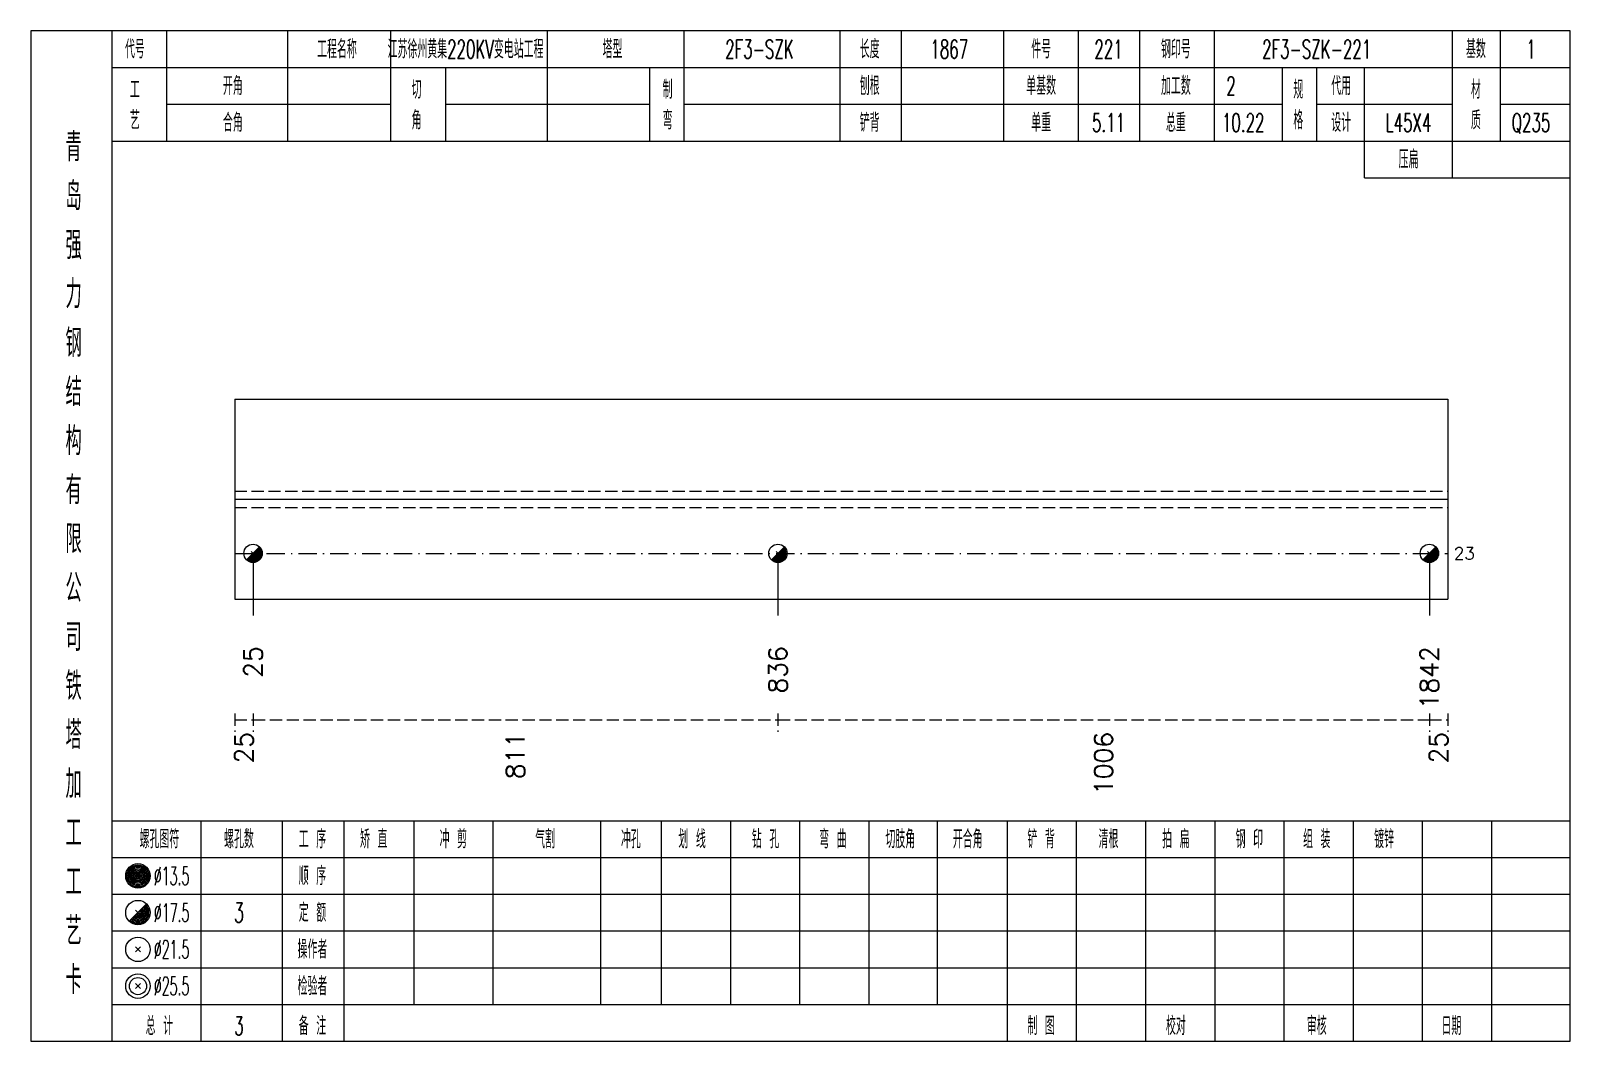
# Model space of a CAD drawing. Extents: x 0 to 4623, y -1159 to 4890.
# Drawn here: x 0 to 251.4, y 3375 to 3540 of the extents above; entities that cross this region are included whole.
import ezdxf
from ezdxf.enums import TextEntityAlignment as Align

# ---------------------------------------------------------------- set-up
doc = ezdxf.new("R2010")
doc.units = 0
doc.header["$MEASUREMENT"] = 0
doc.linetypes.add('一点画线', pattern=[5.2, 3, -1, 0.2, -1])
doc.linetypes.add('虚线', pattern=[2.75, 2, -0.75])
doc.layers.get('0').update_dxf_attribs({"linetype": 'CONTINUOUS', "lineweight": 25})
for name, color, linetype, lineweight in [('1', 7, 'CONTINUOUS', 25), ('4', 7, 'CONTINUOUS', 25), ('5', 7, 'CONTINUOUS', 25)]:
    doc.layers.add(name, color=color, linetype=linetype, lineweight=lineweight)
doc.styles.get("Standard").update_dxf_attribs({"font": 'simplex.shx', "width": 0.7, "height": 3, "bigfont": 'gbhzfs.shx'})

msp = doc.modelspace()

# ---------------------------------------------------------------- texts
at = {"color": 7, "linetype": 'Continuous', "lineweight": 13}
msp.add_text('23', height=2, dxfattribs=at).set_placement((232.4, 3454.667), align=Align.MIDDLE_LEFT)
at = {"color": 8, "linetype": 'Continuous', "lineweight": 9}
for s, p in [('25', (34.8, 3425.5)), ('811', (79.152, 3425.5)), ('1006', (175.202, 3425.5)), ('25', (229.9, 3425.5))]:
    msp.add_text(s, height=3, rotation=90, dxfattribs=at).set_placement(p, align=Align.MIDDLE_RIGHT)
at = {"layer": '1', "color": 7, "linetype": 'Continuous', "lineweight": 13}
for s, p in [('25', (36.3, 3439.5)), ('836', (122.005, 3439.5)), ('1842', (228.4, 3439.5))]:
    msp.add_text(s, height=3, rotation=90, dxfattribs=at).set_placement(p, align=Align.MIDDLE_RIGHT)
at = {"layer": '4', "color": 1, "linetype": 'Continuous', "lineweight": 13}
for s, height, width, p in [('代号', 3, 0.6, (17, 3537)), ('工程名称', 3, 0.6, (50, 3537)), ('江苏徐州黄集220KV变电站工程', 3, 0.6, (71, 3537)), ('塔型', 3, 0.6, (95, 3537)), ('2F3-SZK', 3, 0.6, (119, 3537)), ('长度', 3, 0.6, (137, 3537)), ('1867', 3, 0.6, (150, 3537)), ('件号', 3, 0.6, (165, 3537)), ('221', 3, 0.6, (176, 3537)), ('钢印号', 3, 0.6, (187, 3537)), ('2F3-SZK-221', 3, 0.6, (210, 3537)), ('基数', 3, 0.6, (236, 3537)), ('1', 3, 0.6, (245, 3537)), ('开角', 3, 0.6, (33, 3531)), ('制', 3, 0.6, (104, 3530.4)), ('刨根', 3, 0.6, (137, 3531)), ('单基数', 3, 0.6, (165, 3531)), ('加工数', 3, 0.6, (187, 3531)), ('2', 3, 0.6, (196, 3531)), ('规', 3, 0.6, (207, 3530.4)), ('代用', 3, 0.6, (214, 3531)), ('材', 3, 0.6, (236, 3530.4)), ('工', 3, 0.6, (17, 3530.4)), ('切', 3, 0.6, (63, 3530.4)), ('艺', 3, 0.6, (17, 3525.4)), ('角', 3, 0.6, (63, 3525.4)), ('弯', 3, 0.6, (104, 3525.4)), ('格', 3, 0.6, (207, 3525.4)), ('质', 3, 0.6, (236, 3525.4)), ('合角', 3, 0.6, (33, 3525)), ('铲背', 3, 0.6, (137, 3525)), ('单重', 3, 0.6, (165, 3525)), ('5.11', 3, 0.6, (176, 3525)), ('总重', 3, 0.6, (187, 3525)), ('10.22', 3, 0.6, (198, 3525)), ('设计', 3, 0.6, (214, 3525)), ('L45X4', 3, 0.6, (225, 3525)), ('Q235', 3, 0.6, (245, 3525)), ('青', 4.6, 0.8, (7, 3521)), ('压扁', 3, 0.6, (225, 3519)), ('岛', 4.6, 0.8, (7, 3513)), ('强', 4.6, 0.8, (7, 3505)), ('力', 4.6, 0.8, (7, 3497)), ('钢', 4.6, 0.8, (7, 3489)), ('结', 4.6, 0.8, (7, 3481)), ('构', 4.6, 0.8, (7, 3473)), ('有', 4.6, 0.8, (7, 3465)), ('限', 4.6, 0.8, (7, 3457)), ('公', 4.6, 0.8, (7, 3449)), ('司', 4.6, 0.8, (7, 3441)), ('铁', 4.6, 0.8, (7, 3433)), ('塔', 4.6, 0.8, (7, 3425)), ('加', 4.6, 0.8, (7, 3417)), ('工', 4.6, 0.8, (7, 3409)), ('螺孔图符', 3, 0.6, (21, 3408)), ('螺孔数', 3, 0.6, (34, 3408)), ('工 序', 3, 0.6, (46, 3408)), ('矫 直', 3, 0.6, (56, 3408)), ('冲 剪', 3, 0.6, (69, 3408)), ('气割', 3, 0.6, (84, 3408)), ('冲孔', 3, 0.6, (98, 3408)), ('划 线', 3, 0.6, (108, 3408)), ('钻 孔', 3, 0.6, (120, 3408)), ('弯 曲', 3, 0.6, (131, 3408)), ('切肢角', 3, 0.6, (142, 3408)), ('开合角', 3, 0.6, (153, 3408)), ('铲 背', 3, 0.6, (165, 3408)), ('清根', 3, 0.6, (176, 3408)), ('拍 扁', 3, 0.6, (187, 3408)), ('钢 印', 3, 0.6, (199, 3408)), ('组 装', 3, 0.6, (210, 3408)), ('镀锌', 3, 0.6, (221, 3408)), ('工', 4.6, 0.8, (7, 3401)), ('%%C13.5', 3, 0.5, (23, 3402)), ('顺 序', 3, 0.6, (46, 3402)), ('%%C17.5', 3, 0.5, (23, 3396)), ('3', 3.2, 0.6, (34, 3396)), ('定 额', 3, 0.6, (46, 3396)), ('艺', 4.6, 0.8, (7, 3393)), ('%%C21.5', 3, 0.5, (23, 3390)), ('操作者', 3, 0.6, (46, 3390)), ('卡', 4.6, 0.8, (7, 3385)), ('%%C25.5', 3, 0.5, (23, 3384)), ('检验者', 3, 0.6, (46, 3384)), ('总 计', 3, 0.6, (21, 3377.5)), ('3', 3, 0.6, (34, 3377.5)), ('备 注', 3, 0.6, (46, 3377.5)), ('制 图', 3, 0.6, (165, 3377.5)), ('校对', 3, 0.6, (187, 3377.5)), ('审核', 3, 0.6, (210, 3377.5)), ('日期', 3, 0.6, (232, 3377.5))]:
    msp.add_text(s, height=height, dxfattribs=dict(at, width=width)).set_placement(p, align=Align.MIDDLE_CENTER)

# ---------------------------------------------------------------- blocks, each defined once
blk = doc.blocks.new('孔17.5')
at = {"layer": '5', "color": 7, "linetype": 'Continuous', "lineweight": 13}
for p, q in [((-0.707, -0.707), (0.707, 0.707)), ((-0.2, 0.2), (0.2, -0.2))]:
    blk.add_line(p, q, dxfattribs=at)
blk.add_circle((0, 0), 1, dxfattribs=at)
for radius in [0.9, 0.8, 0.7, 0.6, 0.5, 0.4, 0.3, 0.2, 0.1]:
    blk.add_arc((0, 0), radius, 225, 45, dxfattribs=at)

# ---------------------------------------------------------------- linework, layer by layer
at = {"color": 7, "linetype": 'Continuous', "lineweight": 18}
for p, q in [((33.3, 3479.833), (33.3, 3447.167)), ((33.3, 3479.833), (231.4, 3479.833)), ((231.4, 3479.833), (231.4, 3447.167)), ((33.3, 3463.5), (231.4, 3463.5))]:
    msp.add_line(p, q, dxfattribs=at)
at = {"color": 1, "linetype": '虚线', "lineweight": 18}
for p, q in [((33.3, 3464.833), (231.4, 3464.833)), ((33.3, 3462.167), (231.4, 3462.167))]:
    msp.add_line(p, q, dxfattribs=at)
at = {"color": 3, "linetype": '一点画线', "lineweight": 13}
msp.add_line((33.3, 3454.667), (231.4, 3454.667), dxfattribs=at)
at = {"color": 7, "linetype": 'Continuous', "lineweight": 13}
for p, q in [((36.3, 3454.667), (36.3, 3444.5)), ((122.005, 3454.667), (122.005, 3444.5)), ((228.4, 3454.667), (228.4, 3444.5))]:
    msp.add_line(p, q, dxfattribs=at)
at = {"color": 8, "linetype": '虚线', "lineweight": 9}
for p, q in [((33.3, 3428.5), (33.3, 3425.5)), ((33.3, 3427.5), (36.3, 3427.5)), ((36.3, 3428.5), (36.3, 3425.5)), ((36.3, 3428.5), (36.3, 3425.5)), ((36.3, 3427.5), (122.005, 3427.5)), ((122.005, 3428.5), (122.005, 3425.5)), ((122.005, 3428.5), (122.005, 3425.5)), ((122.005, 3427.5), (228.4, 3427.5)), ((228.4, 3428.5), (228.4, 3425.5)), ((228.4, 3428.5), (228.4, 3425.5)), ((228.4, 3427.5), (231.4, 3427.5)), ((231.4, 3428.5), (231.4, 3425.5))]:
    msp.add_line(p, q, dxfattribs=at)
at = {"layer": '1', "color": 7, "linetype": 'Continuous', "lineweight": 18}
msp.add_line((33.3, 3447.167), (231.4, 3447.167), dxfattribs=at)
at = {"layer": '4', "color": 1, "linetype": 'Continuous', "lineweight": 18}
for p, q in [((13.3, 3375), (13.3, 3540)), ((22.2, 3522), (22.2, 3540)), ((42, 3522), (42, 3540)), ((58.8, 3522), (58.8, 3540)), ((84.4, 3522), (84.4, 3540)), ((106.7, 3522), (106.7, 3540)), ((132.2, 3522), (132.2, 3540)), ((142.2, 3522), (142.2, 3540)), ((158.9, 3522), (158.9, 3540)), ((171.1, 3522), (171.1, 3540)), ((181.1, 3522), (181.1, 3540)), ((193.3, 3522), (193.3, 3540)), ((232.2, 3516), (232.2, 3540)), ((240, 3522), (240, 3540)), ((13.3, 3534), (251.4, 3534)), ((67.8, 3522), (67.8, 3534)), ((101.1, 3522), (101.1, 3534)), ((204.4, 3522), (204.4, 3534)), ((210, 3522), (210, 3534)), ((217.8, 3516), (217.8, 3534)), ((22.2, 3528), (58.8, 3528)), ((67.8, 3528), (101.1, 3528)), ((106.7, 3528), (204.4, 3528)), ((210, 3528), (232.2, 3528)), ((240, 3528), (251.4, 3528)), ((13.3, 3522), (251.4, 3522)), ((217.8, 3516), (251.4, 3516)), ((13.3, 3411), (251.4, 3411)), ((27.8, 3375), (27.8, 3411)), ((41.1, 3375), (41.1, 3411)), ((51.2, 3375), (51.2, 3411)), ((62.6, 3381), (62.6, 3411)), ((75.5, 3381), (75.5, 3411)), ((93.1, 3381), (93.1, 3411)), ((103, 3381), (103, 3411)), ((114.3, 3381), (114.3, 3411)), ((125.6, 3381), (125.6, 3411)), ((136.9, 3381), (136.9, 3411)), ((148.1, 3381), (148.1, 3411)), ((159.5, 3381), (159.5, 3411)), ((170.8, 3381), (170.8, 3411)), ((182.1, 3381), (182.1, 3411)), ((193.4, 3381), (193.4, 3411)), ((204.7, 3381), (204.7, 3411)), ((216, 3381), (216, 3411)), ((227.3, 3381), (227.3, 3411)), ((238.6, 3381), (238.6, 3411)), ((13.3, 3405), (251.4, 3405)), ((13.3, 3399), (251.4, 3399)), ((13.3, 3393), (251.4, 3393)), ((13.3, 3387), (251.4, 3387)), ((13.3, 3381), (251.4, 3381)), ((159.5, 3375), (159.5, 3381)), ((170.8, 3375), (170.8, 3381)), ((182.1, 3375), (182.1, 3381)), ((193.4, 3375), (193.4, 3381)), ((204.7, 3375), (204.7, 3381)), ((216, 3375), (216, 3381)), ((227.3, 3375), (227.3, 3381)), ((238.6, 3375), (238.6, 3381))]:
    msp.add_line(p, q, dxfattribs=at)
at = {"layer": '4', "color": 7, "linetype": 'Continuous', "lineweight": 13}
for p, q in [((17.3, 3401.8), (17.7, 3402.2)), ((17.7, 3401.8), (17.3, 3402.2)), ((16.086, 3394.586), (18.914, 3397.414)), ((17.1, 3396.4), (17.9, 3395.6)), ((17.1, 3389.6), (17.9, 3390.4)), ((17.1, 3390.4), (17.9, 3389.6)), ((17.1, 3383.6), (17.9, 3384.4)), ((17.1, 3384.4), (17.9, 3383.6))]:
    msp.add_line(p, q, dxfattribs=at)
at = {"layer": '4', "color": 1, "linetype": 'Continuous', "lineweight": 18}
msp.add_lwpolyline([(0, 3540), (0, 3375), (251.4, 3375), (251.4, 3540)], close=True, dxfattribs=at)
at = {"layer": '4', "color": 7, "linetype": 'Continuous', "lineweight": 13}
for centre, radius in [((17.5, 3402), 2), ((17.5, 3402), 1.8), ((17.5, 3402), 1.6), ((17.5, 3402), 1.4), ((17.5, 3402), 1.2), ((17.5, 3402), 1), ((17.5, 3402), 0.8), ((17.5, 3402), 0.6), ((17.5, 3402), 0.4), ((17.5, 3402), 0.2), ((17.5, 3396), 2), ((17.5, 3390), 2), ((17.5, 3384), 2), ((17.5, 3384), 1.4)]:
    msp.add_circle(centre, radius, dxfattribs=at)
for radius in [1.8, 1.6, 1.4, 1.2, 1, 0.8, 0.6, 0.4, 0.2]:
    msp.add_arc((17.5, 3396), radius, 225, 45, dxfattribs=at)

# ---------------------------------------------------------------- block references
at = {"layer": '1', "color": 7, "linetype": 'Continuous', "lineweight": 13, "xscale": 1.5, "yscale": 1.5, "zscale": 1.5}
for p in [(36.3, 3454.667), (122.005, 3454.667), (228.4, 3454.667)]:
    msp.add_blockref('孔17.5', p, dxfattribs=at)

msp.set_redraw_order([(e.dxf.handle, doc.entitydb.next_handle()) for e in msp.query("TEXT MTEXT ATTDEF DIMENSION ARC_DIMENSION")])  # texts and dimensions are drawn at this point

doc.saveas('drawing.dxf')
